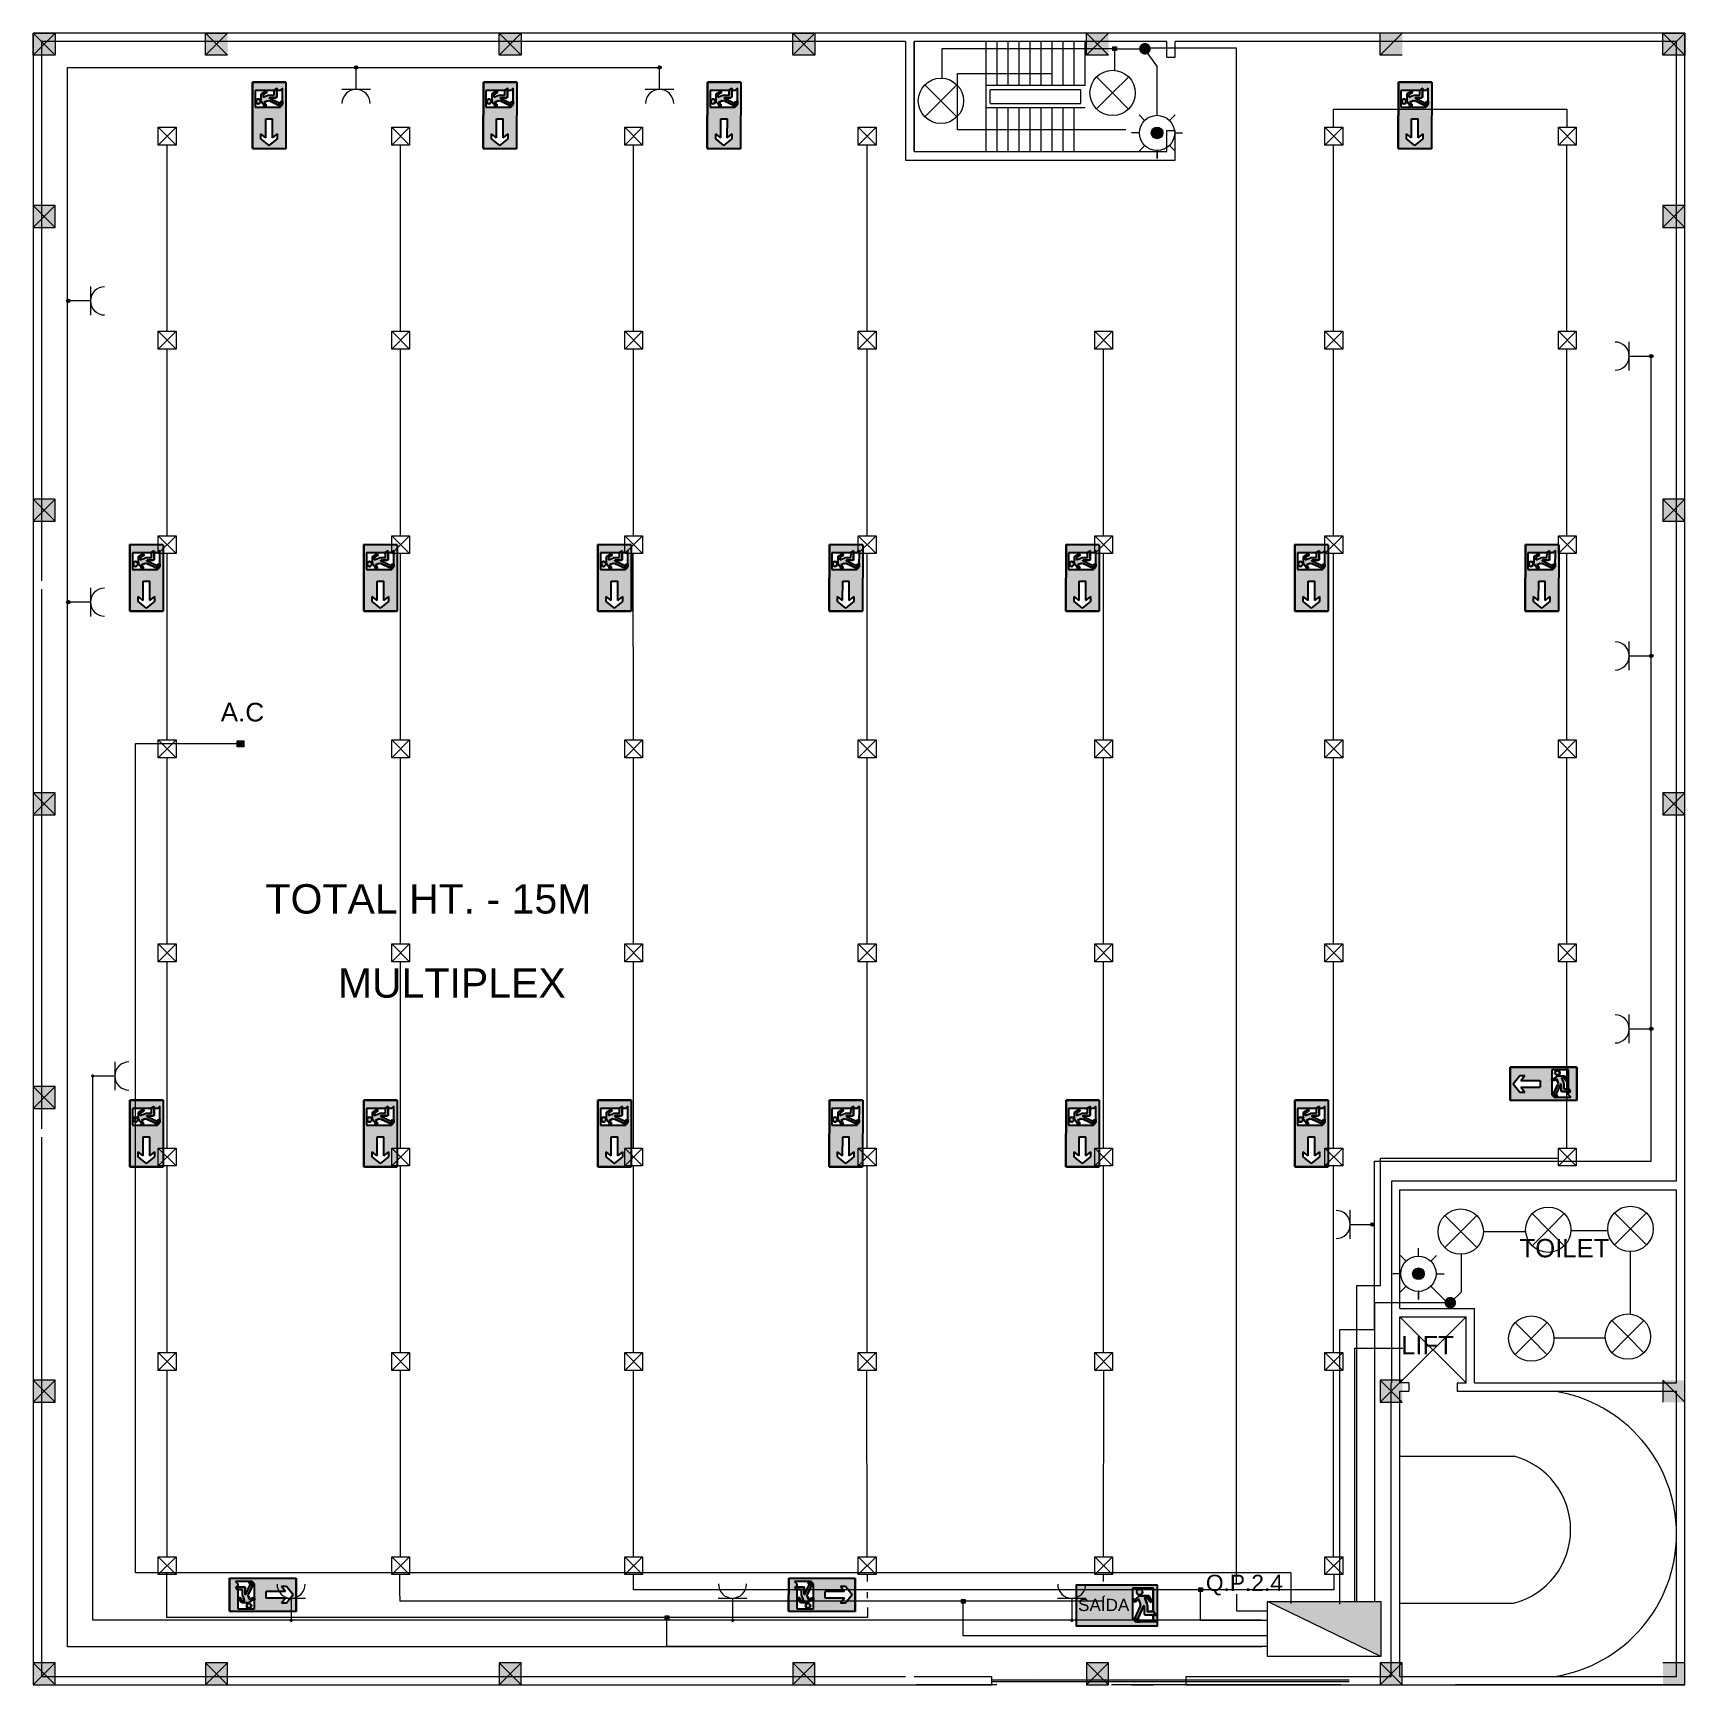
# Model space of a CAD drawing. Extents: x -17539 to 1421, y -3169 to 802964.
# Drawn here: x 362.89 to 407.89, y 430.4 to 475.4 of the extents above; entities that cross this region are included whole.
import ezdxf
from ezdxf.enums import TextEntityAlignment as Align

# ---------------------------------------------------------------- set-up
doc = ezdxf.new("R2010")
doc.units = 0
doc.header["$LTSCALE"] = 25
doc.header["$MEASUREMENT"] = 0
doc.linetypes.add('CENTER2', pattern=[1.125, 0.75, -0.125, 0.125, -0.125])
doc.linetypes.add('DASHED2', pattern=[0.375, 0.25, -0.125])
doc.layers.get('0').update_dxf_attribs({"lineweight": 9})
for name, color, linetype, lineweight in [('Iluminação', 10, 'Continuous', 9), ('Quadros', 50, 'Continuous', 9), ('www.cadblocksfree.com', 7, 'Continuous', 9)]:
    doc.layers.add(name, color=color, linetype=linetype, lineweight=lineweight)
doc.layers.add('Simbologia de Emergência', color=6, linetype='Continuous')
doc.layers.add('Tomadas', color=3, linetype='Continuous', lineweight=9, true_color=0x00f500)
doc.styles.add('AGORA COTA', font='arial.ttf')
doc.styles.add('ROMANS', font='arial.ttf')
doc.styles.get("Standard").update_dxf_attribs({"font": 'arial.ttf'})

msp = doc.modelspace()

# ---------------------------------------------------------------- texts
at = {"layer": 'Quadros', "insert": (394.841, 433.402), "char_height": 0.4429, "width": 3.46617, "attachment_point": 1}
msp.add_mtext('Q.P.2.4', dxfattribs=at)
at = {"layer": 'Tomadas', "insert": (368.003, 457.154), "char_height": 0.5082, "width": 1.05584, "attachment_point": 1}
msp.add_mtext('A.C', dxfattribs=at)
at = {"layer": 'www.cadblocksfree.com'}
msp.add_text('MULTIPLEX', height=0.8, dxfattribs=at).set_placement((371.194, 449.122))
at = {"layer": 'www.cadblocksfree.com', "insert": (378.101, 451.402), "char_height": 0.8, "width": 492.08535, "attachment_point": 9}
msp.add_mtext('TOTAL HT. - 15M', dxfattribs=at)
at = {"layer": 'www.cadblocksfree.com', "char_height": 0.5, "width": 3710.85011, "attachment_point": 9, "style": 'ROMANS'}
for s, insert in [('TOILET', (405.83, 442.042)), ('LIFT', (401.593, 439.409))]:
    msp.add_mtext(s, dxfattribs=dict(at, insert=insert))

# ---------------------------------------------------------------- blocks, each defined once
blk = doc.blocks.new('Luminárias 2')
at = {"layer": 'Iluminação'}
for p, q in [((-0.485, 0.485), (0, 0)), ((-0.485, 0), (0, 0.485))]:
    blk.add_line(p, q, dxfattribs=at)
blk.add_lwpolyline([(-0.485, 0.485), (0, 0.485), (0, 0), (-0.485, 0)], close=True, dxfattribs=at)
blk = doc.blocks.new('Caixa de Derivação')
at = {"layer": 'Iluminação'}
h = blk.add_hatch(color=256, dxfattribs=at)
h.dxf.hatch_style = 1
h.paths.add_polyline_path([(0.052, 0.051), (-0.048, 0.051), (-0.048, -0.049), (0.052, -0.049)])
blk.add_lwpolyline([(-0.048, 0.051), (0.052, 0.051), (0.052, -0.049), (-0.048, -0.049)], close=True, dxfattribs=at)
blk = doc.blocks.new('Ponto de Luz')
for q in [(-0.438, -0.436), (-0.437, 0.437), (0.438, 0.436), (0.437, -0.437)]:
    blk.add_line((0, 0), q)
blk.add_circle((0, 0), 0.618)
blk = doc.blocks.new('sensor movimento')
for p, q in [((-0.338, 0.34), (-0.491, 0.494)), ((0.001, 0.48), (0.001, 0.697)), ((0.338, 0.34), (0.491, 0.494)), ((-0.48, 0.001), (-0.697, 0.001)), ((-0.697, 0.001), (-0.697, 0.001)), ((0.48, 0.001), (0.697, 0.001)), ((0.697, 0.001), (0.697, 0.002)), ((-0.336, -0.342), (-0.488, -0.497)), ((0.337, -0.341), (0.491, -0.494)), ((0.001, -0.48), (0.001, -0.697)), ((0.001, -0.697), (0.001, -0.507))]:
    blk.add_line(p, q)
for radius in [0.48, 0.159]:
    blk.add_circle((0, 0), radius)
blk = doc.blocks.new('quadro eletrico')
h = blk.add_hatch(color=256)
h.dxf.hatch_style = 1
h.paths.add_polyline_path([(1.839, -0.788), (-1.457, 0.809), (-1.457, -0.788)])
blk.add_line((-1.457, 0.809), (1.839, -0.788))
blk.add_lwpolyline([(-1.457, 0.809), (1.839, 0.809), (1.839, -0.788), (-1.457, -0.788)], close=True)
blk = doc.blocks.new('Quadro')
at = {"xscale": 0.6593095434044552, "yscale": 0.6593095434044552, "zscale": 0.6593095434044552}
blk.add_blockref('quadro eletrico', (-0.091, 0.017), dxfattribs=at)
blk = doc.blocks.new('Tomada')
for p, q in [((0, 0), (-0.975, 0)), ((0, 0.632), (0, 0)), ((0, 0), (0, -0.632))]:
    blk.add_line(p, q)
blk.add_arc((0.622, 0), 0.622, 90, 270)
blk = doc.blocks.new('emergencia saida')
at = {"layer": 'Simbologia de Emergência'}
h = blk.add_hatch(color=98, dxfattribs=at)
h.paths.add_polyline_path([(-0.097, 0.169), (-0.097, 1.056), (-1.871, 1.056), (-1.871, 0.169)])
h.paths.add_polyline_path([(-0.638, 0.322), (-0.638, 0.988), (-0.194, 0.988), (-0.194, 0.486), (-0.185, 0.486), (-0.137, 0.406), (-0.194, 0.406), (-0.194, 0.322), (-0.131, 0.259), (-0.575, 0.259)], flags=16)
h.paths.add_polyline_path([(-0.552, 0.906, -1), (-0.426, 0.906, -1)], flags=0)
h.paths.add_polyline_path([(-0.582, 0.323), (-0.511, 0.323), (-0.481, 0.259), (-0.552, 0.259)], flags=0)
h.paths.add_polyline_path([(-0.474, 0.602, 0.215507), (-0.473, 0.66), (-0.51, 0.748), (-0.568, 0.7), (-0.638, 0.7), (-0.638, 0.747), (-0.585, 0.747), (-0.501, 0.817, -0.204141), (-0.48, 0.826), (-0.305, 0.826, -0.263654), (-0.28, 0.812), (-0.226, 0.722, -1), (-0.266, 0.698), (-0.315, 0.779), (-0.377, 0.779), (-0.322, 0.644, -0.095479), (-0.317, 0.617), (-0.317, 0.481), (-0.187, 0.481), (-0.145, 0.41), (-0.366, 0.41, -0.414214), (-0.389, 0.433), (-0.389, 0.599, 0.740976), (-0.403, 0.6), (-0.53, 0.331), (-0.601, 0.331)], flags=0)
for p, q in [((-0.194, 0.988), (-0.638, 0.988)), ((-0.585, 0.747), (-0.638, 0.747)), ((-0.496, 0.821), (-0.585, 0.747)), ((-0.51, 0.748), (-0.568, 0.7)), ((-0.51, 0.748), (-0.473, 0.66)), ((-0.48, 0.826), (-0.305, 0.826)), ((-0.315, 0.779), (-0.377, 0.779)), ((-0.377, 0.779), (-0.322, 0.644)), ((-0.266, 0.698), (-0.315, 0.779)), ((-0.28, 0.812), (-0.226, 0.722)), ((-0.194, 0.486), (-0.194, 0.988)), ((-0.097, 0.169), (-0.097, 1.056)), ((-0.568, 0.7), (-0.638, 0.7)), ((-0.474, 0.602), (-0.601, 0.331)), ((-0.403, 0.6), (-0.53, 0.331)), ((-0.389, 0.599), (-0.389, 0.433)), ((-0.366, 0.41), (-0.145, 0.41)), ((-0.317, 0.617), (-0.317, 0.481)), ((-0.317, 0.481), (-0.187, 0.481)), ((-0.194, 0.486), (-0.185, 0.486)), ((-0.194, 0.322), (-0.194, 0.406)), ((-0.194, 0.406), (-0.137, 0.406)), ((-0.187, 0.481), (-0.145, 0.41)), ((-0.185, 0.486), (-0.137, 0.406)), ((-1.871, 0.169), (-0.097, 0.169)), ((-0.638, 0.322), (-0.575, 0.259)), ((-0.601, 0.331), (-0.53, 0.331)), ((-0.552, 0.259), (-0.582, 0.323)), ((-0.582, 0.323), (-0.511, 0.323)), ((-0.481, 0.259), (-0.511, 0.323)), ((-0.194, 0.322), (-0.131, 0.259))]:
    blk.add_line(p, q, dxfattribs=at)
at = {"layer": 'Simbologia de Emergência', "color": 7, "true_color": 0xffffff}
for points in [[(-0.097, 1.056), (-1.871, 1.056), (-1.871, 0.169), (-0.097, 0.169), (-0.097, 1.056)], [(-0.638, 0.322), (-0.638, 0.988), (-0.194, 0.988), (-0.194, 0.486), (-0.185, 0.486), (-0.137, 0.406), (-0.194, 0.406), (-0.194, 0.322), (-0.131, 0.259), (-0.575, 0.259), (-0.638, 0.322)], [(-0.511, 0.323), (-0.582, 0.323), (-0.552, 0.259), (-0.481, 0.259), (-0.511, 0.323)]]:
    blk.add_lwpolyline(points, close=True, dxfattribs=at)
for points in [[(-0.403, 0.6, -0.740976), (-0.389, 0.599), (-0.389, 0.433, 0.414214), (-0.366, 0.41), (-0.145, 0.41), (-0.187, 0.481), (-0.317, 0.481), (-0.317, 0.617, 0.095479), (-0.322, 0.644), (-0.377, 0.779), (-0.315, 0.779), (-0.266, 0.698, 1), (-0.226, 0.722), (-0.28, 0.812, 0.263654), (-0.305, 0.826), (-0.48, 0.826, 0.148058), (-0.496, 0.821), (-0.585, 0.747), (-0.638, 0.747), (-0.638, 0.7), (-0.568, 0.7), (-0.51, 0.748), (-0.473, 0.66, -0.215507), (-0.474, 0.602), (-0.601, 0.331), (-0.53, 0.331), (-0.403, 0.6, -0.740976)], [(-0.552, 0.906, -1), (-0.426, 0.906, -1), (-0.552, 0.906, -1)]]:
    blk.add_lwpolyline(points, format="xyb", close=True, dxfattribs=at)
at = {"layer": 'Simbologia de Emergência'}
blk.add_lwpolyline([(-0.403, 0.6, -0.038289), (-0.403, 0.601), (-0.403, 0.6, -0.038289)], format="xyb", close=True, dxfattribs=at)
blk.add_circle((-0.489, 0.906), 0.0631, dxfattribs=at)
for centre, radius, start, end in [((-0.48, 0.797), 0.029, 89.9965, 123.6843), ((-0.305, 0.797), 0.029, 30.9159, 89.9965), ((-0.246, 0.71), 0.0234, 210.9159, 30.9159), ((-0.538, 0.632), 0.071, 334.7085, 23.3555), ((-0.396, 0.597), 0.00762, 12.9437, 159.094), ((-0.366, 0.433), 0.0222, 179.9965, 269.9965), ((-0.388, 0.617), 0.071, 359.9965, 21.8123)]:
    blk.add_arc(centre, radius, start, end, dxfattribs=at)
at = {"layer": 'Simbologia de Emergência', "color": 0, "style": 'AGORA COTA'}
blk.add_text('SAÍDA', height=0.2665, rotation=359.9965, dxfattribs=at).set_placement((-1.27, 0.493), align=Align.CENTER)
blk = doc.blocks.new('emergencia seta')
at = {"layer": 'Simbologia de Emergência'}
h = blk.add_hatch(color=98, dxfattribs=at)
h.paths.add_polyline_path([(1.001, 0.298), (0.094, 0.296), (-0.813, 0.294), (-0.811, -0.613), (1.003, -0.609)])
h.paths.add_polyline_path([(-0.131, -0.455), (-0.195, -0.52), (-0.649, -0.521), (-0.585, -0.456), (-0.585, -0.371), (-0.643, -0.371), (-0.595, -0.289), (-0.585, -0.289), (-0.587, 0.224), (-0.133, 0.225)], flags=16)
h.paths.add_polyline_path([(-0.372, -0.172, 0.038289), (-0.372, -0.171)], flags=0)
h.paths.add_polyline_path([(0.186, -0.248), (0.185, -0.067), (0.706, -0.066), (0.597, 0.07), (0.733, 0.07), (0.915, -0.156), (0.734, -0.383), (0.598, -0.383), (0.706, -0.247)], flags=16)
h.paths.add_polyline_path([(-0.349, 0.142, -1), (-0.221, 0.142, -1)], flags=0)
h.paths.add_polyline_path([(-0.188, -0.455), (-0.261, -0.455), (-0.291, -0.52), (-0.218, -0.52)], flags=16)
h.paths.add_polyline_path([(-0.3, -0.17, -0.215507), (-0.301, -0.11), (-0.263, -0.02), (-0.204, -0.069), (-0.132, -0.069), (-0.132, -0.021), (-0.187, -0.021), (-0.277, 0.054, 0.148058), (-0.294, 0.059), (-0.473, 0.059, 0.263654), (-0.498, 0.044), (-0.553, -0.048, 1), (-0.512, -0.072), (-0.462, 0.011), (-0.399, 0.011), (-0.454, -0.127, 0.095479), (-0.459, -0.154), (-0.459, -0.293), (-0.592, -0.294), (-0.635, -0.366), (-0.409, -0.366, 0.414214), (-0.386, -0.343), (-0.387, -0.173, -0.740976), (-0.372, -0.172), (-0.241, -0.446), (-0.169, -0.446)], flags=0)
for p, q in [((-0.813, 0.294), (1.001, 0.298)), ((-0.811, -0.613), (-0.813, 0.294)), ((1.001, 0.298), (1.003, -0.609)), ((1.001, 0.298), (1.001, 0.298)), ((1.001, 0.298), (1.003, -0.609)), ((1.001, 0.298), (1.001, 0.298))]:
    blk.add_line(p, q, dxfattribs=at)
at = {"layer": 'Simbologia de Emergência', "color": 7, "linetype": 'ByBlock', "lineweight": -2, "true_color": 0xffffff}
for p, q in [((1.001, 0.298), (-0.813, 0.294)), ((-0.813, 0.294), (-0.811, -0.613)), ((-0.587, 0.224), (-0.133, 0.225)), ((-0.587, 0.224), (-0.133, 0.225)), ((-0.587, 0.224), (-0.133, 0.225)), ((-0.585, -0.289), (-0.587, 0.224)), ((-0.585, -0.289), (-0.587, 0.224)), ((-0.585, -0.289), (-0.587, 0.224)), ((-0.498, 0.044), (-0.553, -0.048)), ((-0.498, 0.044), (-0.553, -0.048)), ((-0.498, 0.044), (-0.553, -0.048)), ((-0.512, -0.072), (-0.462, 0.011)), ((-0.512, -0.072), (-0.462, 0.011)), ((-0.512, -0.072), (-0.462, 0.011)), ((-0.294, 0.059), (-0.473, 0.059)), ((-0.294, 0.059), (-0.473, 0.059)), ((-0.294, 0.059), (-0.473, 0.059)), ((-0.462, 0.011), (-0.399, 0.011)), ((-0.462, 0.011), (-0.399, 0.011)), ((-0.462, 0.011), (-0.399, 0.011)), ((-0.399, 0.011), (-0.454, -0.127)), ((-0.399, 0.011), (-0.454, -0.127)), ((-0.399, 0.011), (-0.454, -0.127)), ((-0.349, 0.142), (-0.349, 0.142)), ((-0.277, 0.054), (-0.187, -0.021)), ((-0.277, 0.054), (-0.187, -0.021)), ((-0.187, -0.021), (-0.277, 0.054)), ((-0.133, 0.225), (-0.131, -0.455)), ((0.706, -0.066), (0.597, 0.07)), ((0.733, 0.07), (0.597, 0.07)), ((0.915, -0.156), (0.733, 0.07)), ((1.003, -0.609), (1.001, 0.298)), ((1.003, -0.609), (1.001, 0.298)), ((-0.595, -0.289), (-0.643, -0.371)), ((-0.595, -0.289), (-0.643, -0.371)), ((-0.643, -0.371), (-0.595, -0.289)), ((-0.585, -0.371), (-0.643, -0.371)), ((-0.585, -0.371), (-0.643, -0.371)), ((-0.585, -0.371), (-0.643, -0.371)), ((-0.592, -0.294), (-0.635, -0.366)), ((-0.592, -0.294), (-0.635, -0.366)), ((-0.592, -0.294), (-0.635, -0.366)), ((-0.409, -0.366), (-0.635, -0.366)), ((-0.409, -0.366), (-0.635, -0.366)), ((-0.635, -0.366), (-0.409, -0.366)), ((-0.585, -0.289), (-0.595, -0.289)), ((-0.585, -0.289), (-0.595, -0.289)), ((-0.595, -0.289), (-0.585, -0.289)), ((-0.459, -0.293), (-0.592, -0.294)), ((-0.459, -0.293), (-0.592, -0.294)), ((-0.459, -0.293), (-0.592, -0.294)), ((-0.585, -0.456), (-0.585, -0.371)), ((-0.585, -0.456), (-0.585, -0.371)), ((-0.585, -0.456), (-0.585, -0.371)), ((-0.459, -0.154), (-0.459, -0.293)), ((-0.459, -0.154), (-0.459, -0.293)), ((-0.459, -0.154), (-0.459, -0.293)), ((-0.387, -0.173), (-0.386, -0.343)), ((-0.387, -0.173), (-0.386, -0.343)), ((-0.386, -0.343), (-0.387, -0.173)), ((-0.372, -0.171), (-0.372, -0.172)), ((-0.372, -0.172), (-0.241, -0.446)), ((-0.372, -0.172), (-0.241, -0.446)), ((-0.372, -0.172), (-0.372, -0.172)), ((-0.372, -0.172), (-0.241, -0.446)), ((-0.263, -0.02), (-0.301, -0.11)), ((-0.263, -0.02), (-0.301, -0.11)), ((-0.301, -0.11), (-0.263, -0.02)), ((-0.3, -0.17), (-0.169, -0.446)), ((-0.3, -0.17), (-0.169, -0.446)), ((-0.169, -0.446), (-0.3, -0.17)), ((-0.263, -0.02), (-0.204, -0.069)), ((-0.263, -0.02), (-0.204, -0.069)), ((-0.263, -0.02), (-0.204, -0.069)), ((-0.263, -0.02), (-0.263, -0.02)), ((-0.169, -0.446), (-0.241, -0.446)), ((-0.169, -0.446), (-0.241, -0.446)), ((-0.241, -0.446), (-0.169, -0.446)), ((-0.204, -0.069), (-0.132, -0.069)), ((-0.204, -0.069), (-0.132, -0.069)), ((-0.204, -0.069), (-0.132, -0.069)), ((-0.187, -0.021), (-0.132, -0.021)), ((-0.187, -0.021), (-0.132, -0.021)), ((-0.132, -0.021), (-0.187, -0.021)), ((-0.132, -0.069), (-0.132, -0.021)), ((0.706, -0.066), (0.185, -0.067)), ((0.185, -0.067), (0.186, -0.248)), ((0.706, -0.247), (0.186, -0.248)), ((0.706, -0.247), (0.598, -0.383)), ((0.734, -0.383), (0.598, -0.383)), ((0.915, -0.156), (0.734, -0.383)), ((-0.811, -0.613), (1.003, -0.609)), ((-0.585, -0.456), (-0.649, -0.521)), ((-0.585, -0.456), (-0.649, -0.521)), ((-0.649, -0.521), (-0.585, -0.456)), ((-0.195, -0.52), (-0.649, -0.521)), ((-0.291, -0.52), (-0.261, -0.455)), ((-0.291, -0.52), (-0.261, -0.455)), ((-0.261, -0.455), (-0.291, -0.52)), ((-0.291, -0.52), (-0.218, -0.52)), ((-0.188, -0.455), (-0.261, -0.455)), ((-0.188, -0.455), (-0.261, -0.455)), ((-0.188, -0.455), (-0.261, -0.455)), ((-0.218, -0.52), (-0.188, -0.455)), ((-0.218, -0.52), (-0.188, -0.455)), ((-0.218, -0.52), (-0.188, -0.455)), ((-0.131, -0.455), (-0.195, -0.52)), ((-0.131, -0.455), (-0.195, -0.52)), ((-0.131, -0.455), (-0.195, -0.52)), ((-0.188, -0.455), (-0.188, -0.455)), ((-0.131, -0.455), (-0.131, -0.455))]:
    blk.add_line(p, q, dxfattribs=at)
blk.add_circle((-0.285, 0.142), 0.0645, dxfattribs=at)
blk.add_circle((-0.285, 0.142), 0.0645, dxfattribs=at)
for centre, radius, start, end in [((-0.473, 0.029), 0.0296, 90.1318, 149.2124), ((-0.473, 0.029), 0.0296, 90.1318, 149.2123), ((-0.473, 0.029), 0.0296, 90.1318, 149.2123), ((-0.285, 0.142), 0.0645, 0.1318, 180.1318), ((-0.285, 0.142), 0.0645, 180.1318, 0.1318), ((-0.294, 0.03), 0.0296, 56.444, 90.1318), ((-0.294, 0.03), 0.0296, 56.4442, 90.1318), ((-0.294, 0.03), 0.0296, 56.4442, 90.1318), ((-0.532, -0.06), 0.024, 149.2124, 329.2124), ((-0.532, -0.06), 0.024, 149.2123, 329.2123), ((-0.532, -0.06), 0.024, 149.2123, 329.2123), ((-0.387, -0.154), 0.0726, 158.3161, 180.1318), ((-0.387, -0.154), 0.0726, 158.3158, 180.1318), ((-0.387, -0.154), 0.0726, 158.3158, 180.1318), ((-0.409, -0.343), 0.0227, 270.1318, 0.1318), ((-0.409, -0.343), 0.0227, 270.1318, 0.1318), ((-0.409, -0.343), 0.0227, 270.1318, 0.1318), ((-0.379, -0.174), 0.00779, 21.0343, 167.1846), ((-0.379, -0.174), 0.00779, 21.0343, 167.1846), ((-0.379, -0.174), 0.00779, 21.0343, 167.1846), ((-0.379, -0.174), 0.00779, 21.0343, 29.8052), ((-0.234, -0.138), 0.0726, 156.7728, 205.4198), ((-0.234, -0.138), 0.0726, 156.7731, 205.4198), ((-0.234, -0.138), 0.0726, 156.7731, 205.4198)]:
    blk.add_arc(centre, radius, start, end, dxfattribs=at)

# ---------------------------------------------------------------- hatches: boundary and pattern name
at = {"layer": 'Iluminação'}
h = msp.add_hatch(color=256, dxfattribs=at)
h.dxf.hatch_style = 1
h.paths.add_polyline_path([(393.34, 474.971, 1), (393.021, 474.971, 1)])
h = msp.add_hatch(color=256, dxfattribs=at)
h.dxf.hatch_style = 1
h.paths.add_polyline_path([(393.35, 472.678, 1), (393.669, 472.678, 1)])
h = msp.add_hatch(color=256, dxfattribs=at)
h.dxf.hatch_style = 1
h.paths.add_polyline_path([(400.79, 441.601, 1), (400.471, 441.601, 1)])
h = msp.add_hatch(color=256, dxfattribs=at)
h.dxf.hatch_style = 1
h.paths.add_polyline_path([(401.659, 440.813, 1), (401.34, 440.813, 1)])
at = {"layer": 'Tomadas'}
h = msp.add_hatch(color=256, dxfattribs=at)
h.dxf.hatch_style = 1
h.paths.add_polyline_path([(371.645, 474.462, 1), (371.738, 474.462, 1)])
h = msp.add_hatch(color=256, dxfattribs=at)
h.dxf.hatch_style = 1
h.paths.add_polyline_path([(379.912, 474.462, 1), (380.005, 474.462, 1)])
h = msp.add_hatch(color=256, dxfattribs=at)
h.dxf.hatch_style = 1
h.paths.add_polyline_path([(363.9, 468.103, 1), (363.807, 468.103, 1)])
h = msp.add_hatch(color=256, dxfattribs=at)
h.dxf.hatch_style = 1
h.paths.add_polyline_path([(407.02, 466.598, 1), (406.927, 466.598, 1)])
h = msp.add_hatch(color=256, dxfattribs=at)
h.dxf.hatch_style = 1
h.paths.add_polyline_path([(363.9, 459.896, 1), (363.807, 459.896, 1)])
h = msp.add_hatch(color=256, dxfattribs=at)
h.dxf.hatch_style = 1
h.paths.add_polyline_path([(407.02, 458.431, 1), (406.927, 458.431, 1)])
h = msp.add_hatch(color=256, dxfattribs=at)
h.dxf.hatch_style = 1
h.paths.add_polyline_path([(368.456, 456.115), (368.456, 455.959), (368.63, 455.959), (368.63, 456.115)])
h = msp.add_hatch(color=256, dxfattribs=at)
h.dxf.hatch_style = 1
h.paths.add_polyline_path([(407.02, 448.272, 1), (406.927, 448.272, 1)])
h = msp.add_hatch(color=256, dxfattribs=at)
h.dxf.hatch_style = 1
h.paths.add_polyline_path([(364.565, 446.988, 1), (364.472, 446.988, 1)])
h = msp.add_hatch(color=256, dxfattribs=at)
h.dxf.hatch_style = 1
h.paths.add_polyline_path([(399.42, 442.942, 1), (399.327, 442.942, 1)])
h = msp.add_hatch(color=256, dxfattribs=at)
h.dxf.hatch_style = 1
h.paths.add_polyline_path([(369.97, 432.158, 1), (369.877, 432.158, 1)])
h = msp.add_hatch(color=256, dxfattribs=at)
h.dxf.hatch_style = 1
h.paths.add_polyline_path([(381.996, 432.157, 1), (381.903, 432.157, 1)])
h = msp.add_hatch(color=256, dxfattribs=at)
h.dxf.hatch_style = 1
h.paths.add_polyline_path([(391.236, 432.158, 1), (391.143, 432.158, 1)])
at = {"layer": 'www.cadblocksfree.com', "linetype": 'CENTER2'}
for points in [[(362.891, 475.399), (363.491, 475.399), (363.491, 474.799), (362.891, 474.799)], [(367.591, 475.399), (368.191, 475.399), (368.191, 474.799), (367.591, 474.799)], [(375.591, 475.399), (376.191, 475.399), (376.191, 474.799), (375.591, 474.799)], [(383.591, 475.399), (384.191, 475.399), (384.191, 474.799), (383.591, 474.799)], [(391.591, 475.399), (392.191, 475.399), (392.191, 474.799), (391.591, 474.799)], [(399.591, 475.399), (400.191, 475.399), (400.191, 474.799), (399.591, 474.799)], [(407.291, 475.399), (407.891, 475.399), (407.891, 474.799), (407.291, 474.799)], [(362.891, 470.099), (363.491, 470.099), (363.491, 470.699), (362.891, 470.699)], [(407.291, 470.099), (407.891, 470.099), (407.891, 470.699), (407.291, 470.699)], [(362.891, 462.099), (363.491, 462.099), (363.491, 462.699), (362.891, 462.699)], [(407.291, 462.099), (407.891, 462.099), (407.891, 462.699), (407.291, 462.699)], [(362.891, 454.099), (363.491, 454.099), (363.491, 454.699), (362.891, 454.699)], [(407.291, 454.099), (407.891, 454.099), (407.891, 454.699), (407.291, 454.699)], [(362.891, 446.099), (363.491, 446.099), (363.491, 446.699), (362.891, 446.699)], [(362.891, 438.099), (363.491, 438.099), (363.491, 438.699), (362.891, 438.699)], [(399.591, 438.099), (400.191, 438.099), (400.191, 438.699), (399.591, 438.699)], [(407.291, 438.099), (407.891, 438.099), (407.891, 438.699), (407.291, 438.699)], [(362.891, 430.399), (363.491, 430.399), (363.491, 430.999), (362.891, 430.999)], [(367.591, 430.399), (368.191, 430.399), (368.191, 430.999), (367.591, 430.999)], [(375.591, 430.399), (376.191, 430.399), (376.191, 430.999), (375.591, 430.999)], [(383.591, 430.399), (384.191, 430.399), (384.191, 430.999), (383.591, 430.999)], [(391.591, 430.399), (392.191, 430.399), (392.191, 430.999), (391.591, 430.999)], [(399.591, 430.399), (400.191, 430.399), (400.191, 430.999), (399.591, 430.999)], [(407.291, 430.399), (407.891, 430.399), (407.891, 430.999), (407.291, 430.999)]]:
    msp.add_hatch(color=256, dxfattribs=at).paths.add_polyline_path(points)

# ---------------------------------------------------------------- linework, layer by layer
at = {"layer": 'Iluminação'}
for p, q in [((392.359, 474.965), (387.646, 474.965)), ((387.646, 474.965), (387.646, 474.17)), ((392.359, 474.384), (392.359, 474.965)), ((392.359, 474.965), (393.185, 474.965)), ((393.172, 474.958), (393.51, 474.481)), ((395.678, 474.988), (393.194, 474.988)), ((395.678, 433.14), (395.678, 474.988)), ((393.51, 473.375), (393.51, 474.481)), ((398.321, 472.835), (398.321, 473.322)), ((398.321, 473.322), (404.676, 473.322)), ((404.676, 473.322), (404.676, 472.835)), ((366.547, 467.275), (366.547, 472.349)), ((372.903, 467.275), (372.903, 472.349)), ((379.246, 467.275), (379.246, 472.349)), ((385.609, 467.275), (385.609, 472.349)), ((398.321, 467.275), (398.321, 472.349)), ((404.676, 467.275), (404.676, 472.349)), ((366.547, 461.705), (366.549, 466.789)), ((372.903, 461.705), (372.904, 466.789)), ((379.246, 461.705), (379.246, 466.789)), ((385.609, 461.705), (385.609, 466.789)), ((392.049, 461.705), (392.049, 466.789)), ((398.321, 461.705), (398.321, 466.789)), ((404.676, 461.705), (404.676, 466.789)), ((366.547, 456.145), (366.547, 461.219)), ((372.903, 456.145), (372.903, 461.219)), ((379.246, 456.145), (379.243, 461.219)), ((385.609, 456.145), (385.609, 461.219)), ((392.049, 456.145), (392.049, 461.219)), ((398.321, 456.145), (398.321, 461.219)), ((404.676, 456.145), (404.676, 461.219)), ((366.547, 450.585), (366.547, 455.659)), ((372.903, 450.585), (372.903, 455.659)), ((379.246, 450.585), (379.246, 455.659)), ((385.609, 450.585), (385.609, 455.659)), ((392.049, 450.585), (392.049, 455.659)), ((398.321, 450.585), (398.321, 455.659)), ((404.676, 450.585), (404.676, 455.659)), ((366.547, 445.025), (366.547, 450.099)), ((372.903, 445.025), (372.903, 450.099)), ((379.246, 445.025), (379.246, 450.099)), ((385.609, 445.025), (385.609, 450.099)), ((392.049, 445.025), (392.049, 450.099)), ((398.321, 445.025), (398.321, 450.099)), ((404.676, 445.025), (404.676, 450.099)), ((399.597, 441.278), (399.597, 444.754)), ((399.597, 444.754), (404.441, 444.754)), ((366.547, 439.455), (366.547, 444.539)), ((372.903, 439.455), (372.903, 444.54)), ((379.246, 439.455), (379.246, 444.539)), ((385.609, 439.455), (385.609, 444.54)), ((392.049, 439.455), (392.049, 444.537)), ((398.321, 439.455), (398.321, 444.536)), ((402.401, 442.75), (403.551, 442.75)), ((404.784, 442.782), (405.79, 442.782)), ((401.799, 441.111), (401.799, 442.133)), ((406.397, 442.205), (406.397, 440.503)), ((398.949, 432.671), (398.949, 441.278)), ((398.949, 441.278), (399.597, 441.278)), ((401.122, 441.107), (401.469, 440.764)), ((401.505, 440.821), (401.799, 441.111)), ((401.491, 440.806), (399.43, 440.806)), ((399.43, 440.806), (399.43, 432.671)), ((405.721, 439.846), (404.322, 439.846)), ((366.547, 433.895), (366.541, 438.97)), ((372.903, 433.895), (372.903, 438.969)), ((379.246, 433.895), (379.246, 438.969)), ((385.609, 433.895), (385.602, 438.969)), ((392.049, 433.895), (392.062, 438.969)), ((398.321, 433.895), (398.321, 438.97)), ((366.54, 432.235), (366.54, 433.452)), ((372.887, 432.819), (372.887, 433.423)), ((379.244, 432.994), (379.244, 433.409)), ((385.616, 433.409), (385.616, 433.22)), ((392.04, 433.409), (392.04, 433.215)), ((398.323, 433.409), (398.323, 432.994)), ((398.323, 432.994), (379.244, 432.994)), ((385.624, 432.76), (385.624, 432.929)), ((394.698, 432.159), (394.698, 432.994)), ((372.887, 432.819), (372.887, 432.68)), ((392.038, 432.68), (372.887, 432.68)), ((385.624, 432.513), (385.624, 432.235)), ((388.231, 431.741), (388.231, 432.68)), ((392.038, 432.805), (392.038, 432.68)), ((395.684, 432.413), (395.684, 432.87)), ((385.624, 432.235), (366.54, 432.235)), ((380.159, 431.453), (380.159, 432.235)), ((396.515, 432.159), (394.698, 432.159)), ((396.515, 432.413), (395.684, 432.413)), ((396.519, 431.741), (388.231, 431.741)), ((380.159, 431.453), (396.519, 431.453))]:
    msp.add_line(p, q, dxfattribs=at)
at = {"layer": 'Tomadas'}
for p, q in [((363.831, 474.462), (379.959, 474.462)), ((363.831, 431.437), (363.831, 474.462)), ((406.971, 444.668), (406.971, 466.601)), ((365.68, 433.453), (365.68, 456.043)), ((365.68, 456.043), (368.462, 456.043)), ((364.518, 432.163), (364.518, 446.955)), ((399.436, 440.084), (399.436, 444.668)), ((399.436, 444.668), (406.971, 444.668)), ((398.49, 432.598), (398.49, 440.084)), ((398.49, 440.084), (399.436, 440.084)), ((398.895, 432.671), (398.895, 439.57)), ((398.895, 439.57), (400.203, 439.57)), ((397.153, 433.45), (365.68, 433.45)), ((397.153, 433.45), (397.153, 432.619)), ((396.35, 432.163), (364.518, 432.163)), ((396.365, 431.437), (363.831, 431.437))]:
    msp.add_line(p, q, dxfattribs=at)
msp.add_lwpolyline([(368.456, 456.115), (368.63, 456.115), (368.63, 455.959), (368.456, 455.959)], close=True, dxfattribs=at)
for centre in [(371.691, 474.462), (379.959, 474.462), (363.853, 468.103), (406.974, 466.598), (363.853, 459.896), (406.974, 458.431), (406.974, 448.272), (399.374, 442.942)]:
    msp.add_circle(centre, 0.0466, dxfattribs=at)
at = {"layer": 'www.cadblocksfree.com'}
for p, q in [((362.891, 475.399), (362.891, 430.399)), ((407.891, 475.399), (362.891, 475.399)), ((362.891, 475.399), (363.491, 475.399)), ((362.891, 474.799), (362.891, 475.399)), ((363.491, 475.399), (363.491, 474.799)), ((367.591, 475.399), (368.191, 475.399)), ((367.591, 474.799), (367.591, 475.399)), ((375.591, 475.399), (376.191, 475.399)), ((375.591, 474.799), (375.591, 475.399)), ((376.191, 475.399), (376.191, 474.799)), ((383.591, 475.399), (384.191, 475.399)), ((383.591, 474.799), (383.591, 475.399)), ((384.191, 475.399), (384.191, 474.799)), ((391.591, 474.799), (391.591, 475.399)), ((399.591, 474.799), (399.591, 475.399)), ((407.291, 475.399), (407.891, 475.399)), ((407.291, 474.799), (407.291, 475.399)), ((407.891, 430.399), (407.891, 475.399)), ((407.891, 475.399), (407.891, 474.799)), ((363.491, 474.799), (362.891, 474.799)), ((363.121, 475.169), (363.121, 460.476)), ((386.661, 475.169), (363.121, 475.169)), ((368.191, 474.799), (367.591, 474.799)), ((376.191, 474.799), (375.591, 474.799)), ((384.191, 474.799), (383.591, 474.799)), ((386.661, 475.169), (386.661, 471.939)), ((393.776, 475.169), (386.891, 475.169)), ((386.891, 475.169), (386.891, 472.169)), ((386.891, 472.17), (386.891, 475.169)), ((388.851, 473.969), (388.851, 475.169)), ((389.151, 473.969), (389.151, 475.169)), ((389.451, 473.969), (389.451, 475.169)), ((389.751, 473.969), (389.751, 475.169)), ((390.051, 473.969), (390.051, 475.169)), ((390.351, 473.969), (390.351, 475.169)), ((390.651, 473.969), (390.651, 475.169)), ((390.951, 473.969), (390.951, 475.169)), ((390.951, 473.969), (390.951, 475.169)), ((391.251, 473.969), (391.251, 475.169)), ((391.551, 473.969), (391.551, 475.169)), ((392.191, 474.799), (391.591, 474.799)), ((393.776, 474.743), (393.776, 475.169)), ((407.66, 475.169), (394.006, 475.169)), ((394.006, 474.743), (394.006, 475.169)), ((395.121, 475.169), (394.006, 475.169)), ((400.191, 474.799), (399.591, 474.799)), ((407.891, 474.799), (407.291, 474.799)), ((407.661, 444.119), (407.661, 475.169)), ((393.776, 474.743), (394.006, 474.743)), ((388.071, 474.299), (390.651, 474.299)), ((388.071, 472.765), (388.071, 474.299)), ((391.551, 473.969), (388.851, 473.969)), ((388.851, 473.369), (388.851, 473.969)), ((388.966, 473.485), (388.966, 473.854)), ((391.436, 473.854), (388.967, 473.854)), ((391.436, 473.485), (391.436, 473.854)), ((388.967, 473.484), (391.436, 473.484)), ((388.851, 473.369), (391.551, 473.369)), ((388.851, 472.169), (388.851, 473.369)), ((389.151, 472.169), (389.151, 473.369)), ((389.451, 472.169), (389.451, 473.369)), ((389.751, 472.169), (389.751, 473.369)), ((390.051, 472.169), (390.051, 473.369)), ((390.351, 472.169), (390.351, 473.369)), ((390.651, 472.169), (390.651, 473.369)), ((390.951, 472.169), (390.951, 473.369)), ((390.951, 472.169), (390.951, 473.369)), ((391.251, 472.169), (391.251, 473.369)), ((392.656, 472.765), (388.071, 472.765)), ((393.776, 472.743), (394.006, 472.743)), ((393.776, 472.17), (393.776, 472.743)), ((394.006, 471.939), (394.006, 472.743)), ((386.891, 472.169), (393.775, 472.169)), ((386.661, 471.939), (394.006, 471.939)), ((362.891, 470.699), (362.891, 470.099)), ((363.491, 470.699), (362.891, 470.699)), ((363.491, 470.099), (363.491, 470.699)), ((407.291, 470.699), (407.291, 470.099)), ((407.891, 470.699), (407.291, 470.699)), ((407.891, 470.099), (407.891, 470.699)), ((362.891, 470.099), (363.491, 470.099)), ((407.291, 470.099), (407.891, 470.099)), ((362.891, 462.699), (362.891, 462.099)), ((363.491, 462.699), (362.891, 462.699)), ((363.491, 462.099), (363.491, 462.699)), ((407.291, 462.699), (407.291, 462.099)), ((407.891, 462.699), (407.291, 462.699)), ((407.891, 462.099), (407.891, 462.699)), ((362.891, 462.099), (363.491, 462.099)), ((407.291, 462.099), (407.891, 462.099)), ((363.121, 460.246), (363.121, 445.553)), ((362.891, 454.699), (362.891, 454.099)), ((363.491, 454.699), (362.891, 454.699)), ((363.491, 454.099), (363.491, 454.699)), ((407.291, 454.699), (407.291, 454.099)), ((407.891, 454.699), (407.291, 454.699)), ((407.891, 454.099), (407.891, 454.699)), ((362.891, 454.099), (363.491, 454.099)), ((407.291, 454.099), (407.891, 454.099)), ((407.891, 430.399), (407.891, 453.59)), ((362.891, 446.699), (362.891, 446.099)), ((363.491, 446.699), (362.891, 446.699)), ((363.491, 446.099), (363.491, 446.699)), ((362.891, 446.099), (363.491, 446.099)), ((363.121, 445.323), (363.121, 430.63)), ((399.898, 444.119), (399.898, 438.629)), ((407.661, 444.119), (399.898, 444.119)), ((400.128, 440.659), (400.128, 443.889)), ((400.128, 443.889), (401.006, 443.889)), ((400.128, 443.889), (407.661, 443.889)), ((407.661, 440.05), (407.661, 443.889)), ((400.128, 440.659), (402.158, 440.659)), ((402.158, 438.629), (402.158, 440.659)), ((400.128, 438.629), (400.128, 440.429)), ((400.128, 440.429), (401.927, 440.429)), ((400.128, 440.429), (401.928, 438.629)), ((401.927, 440.429), (400.128, 438.629)), ((401.928, 438.629), (401.928, 440.429)), ((407.661, 438.629), (407.661, 440.05)), ((362.891, 438.699), (362.891, 438.099)), ((363.491, 438.699), (362.891, 438.699)), ((363.491, 438.099), (363.491, 438.699)), ((400.191, 438.699), (399.591, 438.699)), ((399.591, 438.699), (399.591, 438.099)), ((399.891, 430.629), (399.891, 438.629)), ((400.121, 430.629), (400.121, 438.399)), ((400.121, 438.399), (400.369, 438.399)), ((400.369, 438.629), (400.128, 438.629)), ((400.369, 438.629), (400.369, 438.399)), ((401.681, 438.629), (401.928, 438.629)), ((401.681, 438.629), (401.681, 438.399)), ((401.681, 438.399), (407.661, 438.399)), ((402.105, 438.399), (402.318, 438.399)), ((402.158, 438.629), (406.24, 438.629)), ((406.24, 438.629), (407.661, 438.629)), ((407.291, 438.699), (407.291, 438.099)), ((407.661, 430.63), (407.661, 438.399)), ((362.891, 438.099), (363.491, 438.099)), ((399.591, 438.099), (400.191, 438.099)), ((400.121, 436.629), (403.234, 436.629)), ((400.121, 432.629), (403.233, 432.629)), ((362.891, 430.999), (362.891, 430.399)), ((363.491, 430.999), (362.891, 430.999)), ((363.491, 430.399), (363.491, 430.999)), ((367.591, 430.999), (367.591, 430.399)), ((368.191, 430.999), (367.591, 430.999)), ((368.191, 430.399), (368.191, 430.999)), ((375.591, 430.999), (375.591, 430.399)), ((376.191, 430.999), (375.591, 430.999)), ((376.191, 430.399), (376.191, 430.999)), ((383.591, 430.999), (383.591, 430.399)), ((384.191, 430.999), (383.591, 430.999)), ((384.191, 430.399), (384.191, 430.999)), ((391.591, 430.999), (391.591, 430.399)), ((392.191, 430.999), (391.591, 430.999)), ((392.191, 430.399), (392.191, 430.999)), ((400.191, 430.999), (399.591, 430.999)), ((399.591, 430.999), (399.591, 430.399)), ((400.191, 430.399), (400.191, 430.999)), ((407.891, 430.999), (407.291, 430.999)), ((362.891, 430.399), (386.891, 430.399)), ((362.891, 430.399), (363.491, 430.399)), ((363.121, 430.629), (386.66, 430.629)), ((367.591, 430.399), (368.191, 430.399)), ((375.591, 430.399), (376.191, 430.399)), ((383.591, 430.399), (384.191, 430.399)), ((386.891, 430.629), (389.006, 430.629)), ((386.891, 430.399), (386.891, 430.4)), ((386.891, 430.399), (389.006, 430.399)), ((389.006, 430.399), (389.006, 430.629)), ((398.746, 430.534), (389.006, 430.534)), ((389.006, 430.494), (398.746, 430.494)), ((391.591, 430.399), (392.191, 430.399)), ((392.814, 430.399), (393.414, 430.399)), ((394.299, 430.399), (394.299, 430.629)), ((394.299, 430.629), (399.891, 430.629)), ((394.299, 430.399), (407.891, 430.399)), ((400.121, 430.629), (407.66, 430.629)), ((400.19, 430.399), (400.19, 430.629))]:
    msp.add_line(p, q, dxfattribs=at)
at = {"layer": 'www.cadblocksfree.com', "linetype": 'CENTER2'}
for p, q in [((363.491, 475.399), (362.891, 474.799)), ((363.491, 474.799), (362.891, 475.399)), ((368.191, 475.399), (367.591, 474.799)), ((368.191, 474.799), (367.591, 475.399)), ((376.191, 475.399), (375.591, 474.799)), ((376.191, 474.799), (375.591, 475.399)), ((384.191, 475.399), (383.591, 474.799)), ((384.191, 474.799), (383.591, 475.399)), ((392.191, 475.399), (391.591, 474.799)), ((392.191, 474.799), (391.591, 475.399)), ((400.191, 475.399), (399.591, 474.799)), ((407.891, 475.399), (407.291, 474.799)), ((407.891, 474.799), (407.291, 475.399)), ((363.491, 470.099), (362.891, 470.699)), ((363.491, 470.699), (362.891, 470.099)), ((407.891, 470.099), (407.291, 470.699)), ((407.891, 470.699), (407.291, 470.099)), ((363.491, 462.099), (362.891, 462.699)), ((363.491, 462.699), (362.891, 462.099)), ((407.891, 462.099), (407.291, 462.699)), ((407.891, 462.699), (407.291, 462.099)), ((363.491, 454.099), (362.891, 454.699)), ((363.491, 454.699), (362.891, 454.099)), ((407.891, 454.099), (407.291, 454.699)), ((407.891, 454.699), (407.291, 454.099)), ((363.491, 446.099), (362.891, 446.699)), ((363.491, 446.699), (362.891, 446.099)), ((363.491, 438.099), (362.891, 438.699)), ((363.491, 438.699), (362.891, 438.099)), ((400.191, 438.099), (399.591, 438.699)), ((400.191, 438.699), (399.591, 438.099)), ((407.891, 438.099), (407.291, 438.699)), ((363.491, 430.399), (362.891, 430.999)), ((363.491, 430.999), (362.891, 430.399)), ((368.191, 430.399), (367.591, 430.999)), ((368.191, 430.999), (367.591, 430.399)), ((376.191, 430.399), (375.591, 430.999)), ((376.191, 430.999), (375.591, 430.399)), ((384.191, 430.399), (383.591, 430.999)), ((384.191, 430.999), (383.591, 430.399)), ((392.191, 430.399), (391.591, 430.999)), ((392.191, 430.999), (391.591, 430.399)), ((400.191, 430.399), (399.591, 430.999)), ((400.191, 430.999), (399.591, 430.399))]:
    msp.add_line(p, q, dxfattribs=at)
at = {"layer": 'www.cadblocksfree.com', "linetype": 'DASHED2'}
msp.add_line((407.891, 430.399), (386.961, 430.399), dxfattribs=at)
msp.add_line((407.891, 430.399), (386.961, 430.399), dxfattribs=at)
at = {"layer": 'www.cadblocksfree.com'}
for centre, radius, start, end in [((363.121, 475.169), 0.0005, 90, 180), ((363.121, 475.169), 0.0005, 90, 180), ((363.121, 475.169), 0.0005, 90, 180), ((363.121, 475.169), 0.0005, 90, 180), ((363.141, 475.149), 0.0005, 90, 180), ((363.141, 475.149), 0.0005, 90, 180), ((407.64, 475.149), 0.0005, 0, 90), ((407.64, 475.149), 0.0005, 0, 90), ((407.66, 475.169), 0.0005, 0, 90), ((407.66, 475.169), 0.0005, 0, 90), ((407.66, 475.169), 0.0005, 0, 90), ((407.66, 475.169), 0.0005, 0, 90), ((388.967, 473.854), 0.0005, 90, 180), ((391.436, 473.854), 0.0005, 0, 90), ((388.967, 473.485), 0.0005, 180, 270), ((391.436, 473.485), 0.0005, 270, 0), ((386.891, 472.17), 0.0005, 180, 270), ((393.775, 472.17), 0.0005, 270, 0), ((407.66, 470.33), 0.0005, 270, 0), ((407.66, 470.33), 0.0005, 270, 0), ((407.66, 462.33), 0.0005, 270, 0), ((407.66, 462.33), 0.0005, 270, 0), ((407.66, 454.33), 0.0005, 270, 0), ((407.66, 454.33), 0.0005, 270, 0), ((401.927, 440.429), 0.0005, 0, 90), ((403.729, 434.514), 3.932, 278.836, 81.1604), ((407.66, 438.1), 0.0005, 270, 0), ((407.66, 438.1), 0.0005, 270, 0), ((402.708, 434.629), 2.068, 284.7238, 75.2711), ((386.66, 430.63), 0.0005, 270, 0), ((386.89, 430.4), 0.0005, 270, 0), ((387.121, 430.63), 0.0005, 180, 270), ((390.145, 430.578), 0.000371, 0, 135), ((392.867, 430.46), 0.000371, 45, 135), ((397.255, 430.64), 0.0005, 45, 135), ((407.66, 430.63), 0.0005, 270, 0), ((407.66, 430.63), 0.0005, 270, 0)]:
    msp.add_arc(centre, radius, start, end, dxfattribs=at)

# ---------------------------------------------------------------- block references
at = {"layer": 'Iluminação'}
for name, p in [('Caixa de Derivação', (392.354, 474.976)), ('sensor movimento', (393.51, 472.678)), ('Luminárias 2', (366.787, 472.349)), ('Luminárias 2', (366.787, 472.349)), ('Luminárias 2', (373.147, 472.349)), ('Luminárias 2', (379.497, 472.349)), ('Luminárias 2', (385.857, 472.349)), ('Luminárias 2', (398.567, 472.349)), ('Luminárias 2', (404.927, 472.349)), ('Luminárias 2', (366.787, 466.789)), ('Luminárias 2', (366.787, 466.789)), ('Luminárias 2', (373.147, 466.789)), ('Luminárias 2', (379.497, 466.789)), ('Luminárias 2', (385.857, 466.789)), ('Luminárias 2', (392.297, 466.789)), ('Luminárias 2', (398.567, 466.789)), ('Luminárias 2', (404.927, 466.789)), ('Luminárias 2', (366.787, 461.219)), ('Luminárias 2', (366.787, 461.219)), ('Luminárias 2', (373.147, 461.219)), ('Luminárias 2', (379.497, 461.219)), ('Luminárias 2', (385.857, 461.219)), ('Luminárias 2', (392.297, 461.219)), ('Luminárias 2', (398.567, 461.219)), ('Luminárias 2', (404.927, 461.219)), ('Luminárias 2', (366.787, 455.659)), ('Luminárias 2', (366.787, 455.659)), ('Luminárias 2', (373.147, 455.659)), ('Luminárias 2', (379.497, 455.659)), ('Luminárias 2', (385.857, 455.659)), ('Luminárias 2', (392.297, 455.659)), ('Luminárias 2', (398.567, 455.659)), ('Luminárias 2', (404.927, 455.659)), ('Luminárias 2', (366.787, 450.099)), ('Luminárias 2', (366.787, 450.099)), ('Luminárias 2', (373.147, 450.099)), ('Luminárias 2', (379.497, 450.099)), ('Luminárias 2', (385.857, 450.099)), ('Luminárias 2', (392.297, 450.099)), ('Luminárias 2', (398.567, 450.099)), ('Luminárias 2', (404.927, 450.099)), ('Luminárias 2', (366.787, 444.539)), ('Luminárias 2', (366.787, 444.539)), ('Luminárias 2', (373.147, 444.539)), ('Luminárias 2', (379.497, 444.539)), ('Luminárias 2', (385.857, 444.539)), ('Luminárias 2', (392.297, 444.539)), ('Luminárias 2', (398.567, 444.539)), ('Luminárias 2', (404.927, 444.539)), ('sensor movimento', (400.63, 441.601)), ('Luminárias 2', (366.787, 438.969)), ('Luminárias 2', (366.787, 438.969)), ('Luminárias 2', (373.147, 438.969)), ('Luminárias 2', (379.497, 438.969)), ('Luminárias 2', (385.857, 438.969)), ('Luminárias 2', (392.297, 438.969)), ('Luminárias 2', (398.567, 438.969)), ('Luminárias 2', (366.787, 433.409)), ('Luminárias 2', (366.787, 433.409)), ('Luminárias 2', (373.147, 433.409)), ('Luminárias 2', (379.497, 433.409)), ('Luminárias 2', (385.857, 433.409)), ('Luminárias 2', (392.297, 433.409)), ('Luminárias 2', (398.567, 433.409)), ('Caixa de Derivação', (394.698, 432.994)), ('Caixa de Derivação', (388.231, 432.68)), ('Caixa de Derivação', (380.159, 432.235))]:
    msp.add_blockref(name, p, dxfattribs=at)
at = {"layer": 'Iluminação', "rotation": 270}
for p in [(392.3, 473.768), (387.622, 473.552), (401.783, 442.75), (404.167, 442.801), (406.407, 442.823), (403.704, 439.834), (406.337, 439.888)]:
    msp.add_blockref('Ponto de Luz', p, dxfattribs=at)
at = {"layer": 'Quadros', "xscale": 1.422900023054062, "yscale": 1.422900023054062, "zscale": 1.422900023054062, "rotation": 180}
msp.add_blockref('Quadro', (398.112, 431.955), dxfattribs=at)
at = {"layer": 'Simbologia de Emergência', "xscale": -1}
for p, rotation in [((369.167, 473.251), 90), ((375.453, 473.251), 90), ((381.557, 473.251), 90), ((400.379, 473.251), 90), ((365.824, 460.651), 90), ((372.198, 460.651), 90), ((378.574, 460.651), 90), ((384.879, 460.651), 90), ((391.324, 460.651), 90), ((397.56, 460.651), 90), ((403.839, 460.651), 90), ((365.824, 445.516), 90), ((372.198, 445.516), 90), ((378.574, 445.516), 90), ((384.879, 445.516), 90), ((391.324, 445.516), 90), ((397.56, 445.516), 90), ((369.058, 432.7), 180), ((384.286, 432.7), 180)]:
    msp.add_blockref('emergencia seta', p, dxfattribs=dict(at, rotation=rotation))
msp.add_blockref('emergencia seta', (404.13, 446.931), dxfattribs=at)
at = {"layer": 'Simbologia de Emergência', "xscale": 1.251562111691646, "yscale": 1.251562111691646, "zscale": 1.251562111691646}
msp.add_blockref('emergencia saida', (393.646, 431.796), dxfattribs=at)
at = {"layer": 'Tomadas', "xscale": 0.6170314054757464, "yscale": 0.6170314054757464, "zscale": 0.6170314054757464}
for p, rotation in [((371.691, 473.861), 270), ((371.691, 473.861), 270), ((371.691, 473.861), 270), ((371.691, 473.861), 270), ((379.959, 473.861), 270), ((379.959, 473.861), 270), ((379.959, 473.861), 270), ((379.959, 473.861), 270), ((406.372, 466.598), 180), ((406.372, 466.598), 180), ((406.372, 466.598), 180), ((406.372, 466.598), 180), ((406.372, 458.431), 180), ((406.372, 458.431), 180), ((406.372, 458.431), 180), ((406.372, 458.431), 180), ((406.372, 448.272), 180), ((406.372, 448.272), 180), ((406.372, 448.272), 180), ((406.372, 448.272), 180), ((398.772, 442.942), 180), ((398.772, 442.942), 180), ((398.772, 442.942), 180), ((398.772, 442.942), 180), ((369.921, 432.763), 89.99999999999999), ((369.921, 432.763), 89.99999999999999), ((369.921, 432.763), 89.99999999999999), ((369.921, 432.763), 89.99999999999999), ((381.944, 432.766), 89.99999999999999), ((381.944, 432.766), 89.99999999999999), ((381.944, 432.766), 89.99999999999999), ((381.944, 432.766), 89.99999999999999), ((391.187, 432.763), 89.99999999999999), ((391.187, 432.763), 89.99999999999999), ((391.187, 432.763), 89.99999999999999), ((391.187, 432.763), 89.99999999999999)]:
    msp.add_blockref('Tomada', p, dxfattribs=dict(at, rotation=rotation))
for p in [(364.455, 468.103), (364.455, 468.103), (364.455, 468.103), (364.455, 468.103), (364.455, 459.896), (364.455, 459.896), (364.455, 459.896), (364.455, 459.896), (365.12, 446.988), (365.12, 446.988), (365.12, 446.988), (365.12, 446.988)]:
    msp.add_blockref('Tomada', p, dxfattribs=at)

msp.set_redraw_order([(e.dxf.handle, doc.entitydb.next_handle()) for e in msp.query("TEXT MTEXT ATTDEF DIMENSION ARC_DIMENSION")])  # texts and dimensions are drawn at this point

doc.saveas('drawing.dxf')
